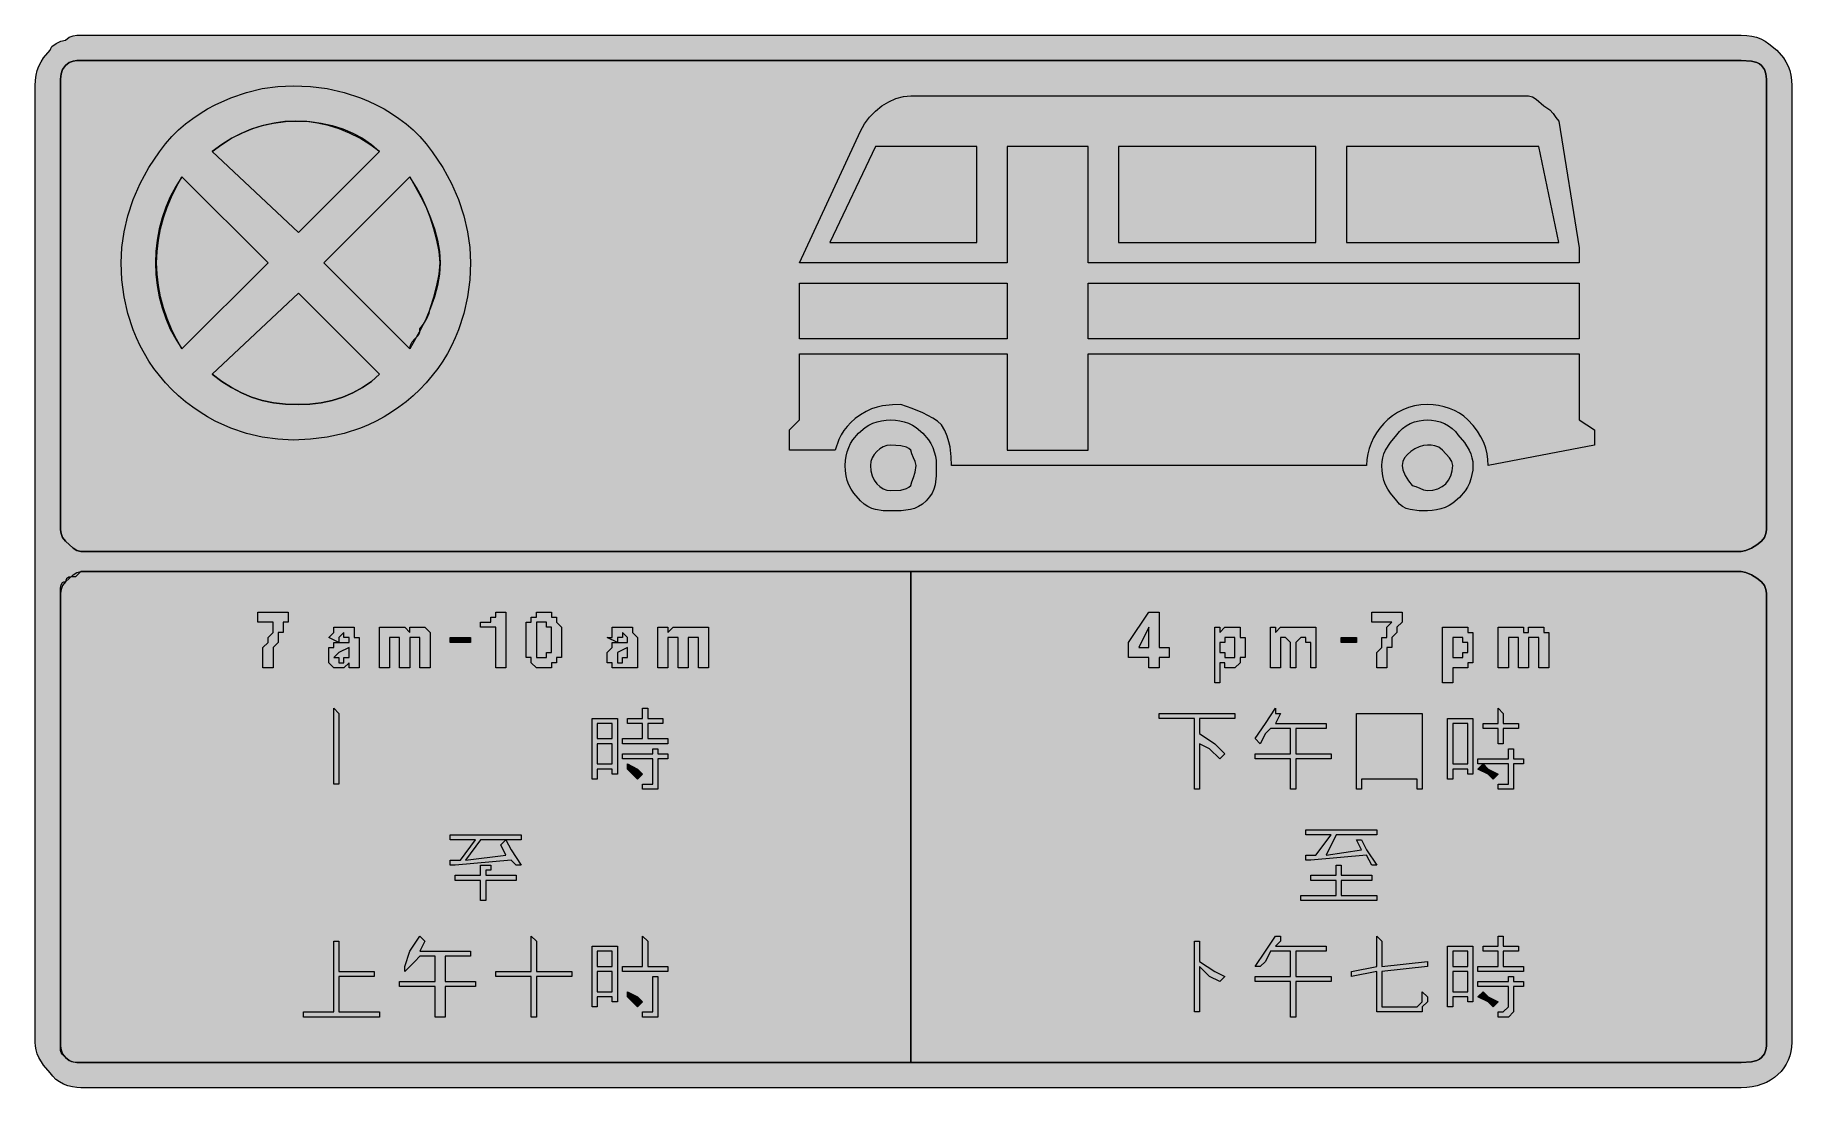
# Model space of a CAD drawing. Header units: metres. Extents: x 76 to 493, y 11 to 261.
import ezdxf

# ---------------------------------------------------------------- set-up
doc = ezdxf.new("R2010")
doc.units = ezdxf.units.M
for name, color, linetype, true_color in [('FILL_BLACK_000000', 7, 'Continuous', 0x000000), ('FILL_PINK_E1E1E1', 7, 'Continuous', 0xe1e1e1), ('FILL_WHITE_FFFFFF', 7, 'Continuous', 0xffffff), ('FILL_YELLOW_FFFF00', 7, 'Continuous', 0xffff00)]:
    doc.layers.add(name, color=color, linetype=linetype, true_color=true_color)

msp = doc.modelspace()

# ---------------------------------------------------------------- hatches: boundary and pattern name
at = {"layer": 'FILL_BLACK_000000', "true_color": 0x000000}
h = msp.add_hatch(color=7, dxfattribs=at)
h.dxf.hatch_style = 1
h.paths.add_polyline_path([(483.18, 260.41), (484.3, 260.13), (485.34, 259.74), (486.33, 259.23), (487.27, 258.61), (489.09, 257.04), (490.67, 255.22), (491.28, 254.28), (491.79, 253.29), (492.18, 252.25), (492.47, 251.13), (492.63, 249.94), (492.69, 248.64), (492.69, 21.84), (492.63, 20.73), (492.47, 19.65), (492.2, 18.62), (491.83, 17.62), (491.36, 16.68), (490.79, 15.79), (490.13, 14.96), (489.39, 14.19), (488.56, 13.49), (487.65, 12.88), (486.66, 12.34), (485.6, 11.88), (484.47, 11.52), (483.27, 11.26), (482.01, 11.1), (480.69, 11.04), (87.09, 11.04), (86.14, 11.1), (85.12, 11.26), (84.07, 11.55), (83.04, 11.94), (82.06, 12.45), (81.18, 13.06), (80.45, 13.8), (79.89, 14.64), (78.31, 16.44), (77.19, 18.24), (76.8, 19.14), (76.51, 20.04), (76.35, 20.94), (76.29, 21.84), (76.29, 248.64), (76.35, 249.94), (76.51, 251.13), (76.8, 252.25), (77.19, 253.29), (77.7, 254.28), (78.31, 255.22), (79.89, 257.04), (80, 257.49), (80.28, 257.92), (81.24, 258.69), (82.42, 259.23), (83.49, 259.44), (84.39, 260.13), (85.29, 260.49), (86.19, 260.62), (87.09, 260.64), (480.69, 260.64), (481.99, 260.58), (483.18, 260.41)])
h.paths.add_polyline_path([(82.44, 20.04), (82.8, 19.14), (83.49, 18.24), (84.39, 17.55), (85.29, 17.19), (86.19, 17.06), (87.09, 17.04), (480.69, 17.04), (483.09, 17.19), (484.4, 17.55), (484.99, 17.84), (485.49, 18.24), (486.18, 19.14), (486.54, 20.04), (486.67, 20.94), (486.69, 21.84), (486.69, 127.44), (486.67, 128.34), (486.54, 129.24), (486.18, 130.14), (485.49, 131.04), (484.4, 131.92), (483.09, 132.69), (481.78, 133.23), (480.69, 133.44), (87.09, 133.44), (85.89, 132.24), (85.01, 132.22), (84.24, 132.09), (83.7, 131.73), (83.54, 131.44), (83.49, 131.04), (82.8, 130.14), (82.44, 129.24), (82.31, 128.34), (82.29, 127.44), (82.29, 21.84), (82.31, 20.94), (82.44, 20.04)], flags=16)
h.paths.add_polyline_path([(483.09, 138.99), (484.4, 139.76), (485.49, 140.64), (486.18, 141.54), (486.54, 142.44), (486.67, 143.34), (486.69, 144.24), (486.69, 248.64), (486.67, 250.23), (486.54, 251.49), (486.18, 252.52), (485.49, 253.44), (484.99, 253.84), (484.4, 254.13), (483.09, 254.49), (480.69, 254.64), (87.09, 254.64), (86.19, 254.62), (85.29, 254.49), (84.39, 254.13), (83.49, 253.44), (82.8, 252.52), (82.44, 251.49), (82.31, 250.23), (82.29, 248.64), (82.29, 144.24), (82.31, 143.34), (82.44, 142.44), (82.8, 141.54), (83.49, 140.64), (85.29, 138.99), (86.19, 138.45), (87.09, 138.24), (480.69, 138.24), (481.78, 138.45), (483.09, 138.99)], flags=16)
h = msp.add_hatch(color=7, dxfattribs=at)
h.dxf.hatch_style = 1
h.paths.add_polyline_path([(175.86, 188.84), (174.98, 186.98), (174, 185.14), (172.91, 183.35), (171.72, 181.6), (170.42, 179.9), (169.01, 178.24), (167.49, 176.64), (165.89, 175.12), (164.23, 173.71), (162.53, 172.41), (160.78, 171.22), (158.99, 170.13), (157.15, 169.15), (155.29, 168.27), (153.39, 167.49), (149.51, 166.22), (145.55, 165.33), (141.54, 164.81), (137.49, 164.64), (133.84, 164.81), (130.12, 165.33), (126.37, 166.22), (122.64, 167.49), (118.96, 169.15), (117.16, 170.13), (115.38, 171.22), (113.64, 172.41), (111.95, 173.71), (110.29, 175.12), (108.69, 176.64), (107.17, 178.24), (105.76, 179.9), (104.46, 181.6), (103.27, 183.35), (102.18, 185.14), (101.2, 186.98), (100.32, 188.84), (99.54, 190.74), (98.27, 194.62), (97.38, 198.58), (96.86, 202.59), (96.69, 206.64), (96.86, 210.29), (97.38, 214.03), (98.27, 217.82), (99.54, 221.64), (101.2, 225.46), (103.27, 229.25), (105.76, 232.99), (107.17, 234.83), (108.69, 236.64), (110.29, 238.16), (111.95, 239.57), (113.64, 240.87), (115.38, 242.06), (117.16, 243.15), (118.96, 244.13), (122.64, 245.79), (126.37, 247.06), (130.12, 247.95), (133.84, 248.47), (137.49, 248.64), (141.54, 248.47), (145.55, 247.95), (149.51, 247.06), (153.39, 245.79), (155.29, 245.01), (157.15, 244.13), (158.99, 243.15), (160.78, 242.06), (162.53, 240.87), (164.23, 239.57), (165.89, 238.16), (167.49, 236.64), (169.01, 234.83), (170.42, 232.99), (172.91, 229.25), (174.98, 225.46), (176.64, 221.64), (177.91, 217.82), (178.8, 214.03), (179.32, 210.29), (179.49, 206.64), (179.32, 202.59), (178.8, 198.58), (177.91, 194.62), (176.64, 190.74), (175.86, 188.84)])
h.paths.add_polyline_path([(125.17, 175.85), (127.59, 174.84), (130.13, 174.05), (132.8, 173.49), (135.65, 173.15), (138.69, 173.04), (141.39, 173.15), (144.05, 173.49), (146.66, 174.05), (149.19, 174.84), (151.6, 175.85), (153.88, 177.09), (155.98, 178.55), (157.89, 180.24), (138.69, 199.44), (118.29, 180.24), (120.54, 178.55), (122.83, 177.09), (125.17, 175.85)], flags=16)
h.paths.add_polyline_path([(106.37, 217.29), (105.68, 214.68), (105.18, 212.02), (104.89, 209.34), (104.79, 206.64), (104.89, 203.94), (105.18, 201.26), (105.68, 198.6), (106.37, 195.99), (107.25, 193.43), (108.33, 190.95), (109.61, 188.54), (111.09, 186.24), (131.49, 206.64), (111.09, 227.04), (109.61, 224.74), (108.33, 222.33), (107.25, 219.85), (106.37, 217.29)], flags=16)
h.paths.add_polyline_path([(155.6, 234.73), (153.24, 236.19), (150.81, 237.43), (148.33, 238.44), (145.81, 239.23), (143.25, 239.79), (140.68, 240.13), (138.09, 240.24), (135.5, 240.13), (132.93, 239.79), (130.37, 239.23), (127.85, 238.44), (125.37, 237.43), (122.94, 236.19), (120.58, 234.73), (118.29, 233.04), (138.69, 213.84), (157.89, 233.04), (155.6, 234.73)], flags=16)
h.paths.add_polyline_path([(165.09, 186.24), (165.28, 187.12), (165.69, 187.89), (166.29, 188.64), (166.98, 189.35), (167.34, 189.84), (167.47, 190.33), (167.49, 191.04), (168.37, 192.13), (169.14, 193.44), (169.68, 194.75), (169.89, 195.84), (170.77, 198.54), (171.54, 201.24), (172.08, 203.94), (172.29, 206.64), (172.08, 209.34), (171.54, 212.04), (170.77, 214.74), (169.89, 217.44), (168.97, 219.95), (167.94, 222.24), (166.68, 224.53), (165.09, 227.04), (144.69, 206.64), (165.09, 186.24)], flags=16)
h = msp.add_hatch(color=7, dxfattribs=at)
h.dxf.hatch_style = 1
h.paths.add_polyline_path([(306.69, 234.24), (306.69, 206.64), (257.49, 206.64), (271.89, 237.84), (272.9, 239.58), (274.1, 241.18), (275.48, 242.61), (276.99, 243.84), (278.62, 244.85), (280.33, 245.6), (282.09, 246.08), (283.89, 246.24), (430.29, 246.24), (431.19, 246.03), (432.09, 245.49), (433.89, 243.84), (435.3, 242.94), (436.14, 242.04), (436.76, 241.14), (437.49, 240.24), (442.29, 210.24), (442.29, 206.64), (325.89, 206.64), (325.89, 215.04), (325.89, 234.24), (306.69, 234.24)])
h.paths.add_polyline_path([(333.09, 234.24), (333.09, 211.44), (379.89, 211.44), (379.89, 234.24), (333.09, 234.24)], flags=16)
h.paths.add_polyline_path([(432.69, 234.24), (387.09, 234.24), (387.09, 211.44), (437.49, 211.44), (432.69, 234.24)], flags=16)
h.paths.add_polyline_path([(264.69, 211.44), (299.49, 211.44), (299.49, 234.24), (275.49, 234.24), (264.69, 211.44)], flags=16)
h = msp.add_hatch(color=7, dxfattribs=at)
h.dxf.hatch_style = 1
h.paths.add_polyline_path([(306.69, 201.84), (306.69, 188.64), (257.49, 188.64), (257.49, 201.84), (306.69, 201.84)])
h = msp.add_hatch(color=7, dxfattribs=at)
h.dxf.hatch_style = 1
h.paths.add_polyline_path([(442.29, 188.64), (325.89, 188.64), (325.89, 201.84), (442.29, 201.84), (442.29, 188.64)])
h = msp.add_hatch(color=7, dxfattribs=at)
h.dxf.hatch_style = 1
h.paths.add_polyline_path([(442.29, 169.44), (445.89, 167.04), (445.89, 163.44), (420.69, 158.64), (420.63, 159.99), (420.45, 161.34), (420.12, 162.69), (419.64, 164.04), (418.99, 165.39), (418.16, 166.74), (417.13, 168.09), (415.89, 169.44), (414.94, 170.28), (413.88, 171.01), (412.75, 171.63), (411.54, 172.14), (410.28, 172.53), (408.97, 172.81), (407.64, 172.98), (406.29, 173.04), (404.74, 172.96), (403.26, 172.72), (401.84, 172.33), (400.5, 171.8), (399.23, 171.15), (398.04, 170.38), (396.94, 169.51), (395.94, 168.54), (395.03, 167.49), (394.23, 166.36), (393.54, 165.17), (392.96, 163.93), (392.5, 162.64), (392.16, 161.33), (391.96, 159.99), (391.89, 158.64), (293.49, 158.64), (293.45, 160.65), (293.19, 162.99), (292.9, 164.25), (292.48, 165.56), (291.88, 166.89), (291.09, 168.24), (290.14, 169.09), (289.08, 169.83), (286.74, 171.09), (284.17, 172.12), (281.49, 173.04), (279.48, 173), (277.14, 172.74), (275.88, 172.45), (274.57, 172.03), (273.24, 171.43), (271.89, 170.64), (270.65, 169.74), (269.6, 168.82), (268.73, 167.88), (267.99, 166.89), (267.37, 165.85), (266.83, 164.73), (265.89, 162.24), (255.09, 162.24), (255.09, 167.04), (257.49, 169.44), (257.49, 185.04), (306.69, 185.04), (306.69, 162.24), (325.89, 162.24), (325.89, 185.04), (442.29, 185.04), (442.29, 169.44)])
h = msp.add_hatch(color=7, dxfattribs=at)
h.dxf.hatch_style = 1
h.paths.add_polyline_path([(289.59, 153.99), (289.3, 153), (288.88, 152.06), (288.28, 151.14), (287.49, 150.24), (286.59, 149.45), (285.67, 148.85), (284.73, 148.43), (283.74, 148.14), (281.58, 147.88), (279.09, 147.84), (277.29, 147.88), (275.49, 148.14), (274.59, 148.43), (273.69, 148.85), (272.79, 149.45), (271.89, 150.24), (270.32, 152.06), (269.7, 153), (269.19, 153.99), (268.8, 155.03), (268.52, 156.15), (268.35, 157.34), (268.29, 158.64), (268.35, 159.75), (268.51, 160.83), (268.77, 161.86), (269.13, 162.86), (269.59, 163.8), (270.13, 164.69), (271.44, 166.29), (273.04, 167.6), (273.93, 168.14), (274.87, 168.6), (275.87, 168.96), (276.9, 169.22), (277.98, 169.38), (279.09, 169.44), (280.2, 169.38), (281.28, 169.22), (282.31, 168.96), (283.31, 168.6), (284.25, 168.14), (285.14, 167.6), (286.74, 166.29), (288.05, 164.69), (288.59, 163.8), (289.05, 162.86), (289.41, 161.86), (289.67, 160.83), (289.83, 159.75), (289.89, 158.64), (289.85, 156.15), (289.59, 153.99)])
h.paths.add_polyline_path([(284.49, 160.44), (284.08, 161.34), (283.89, 162.24), (283.39, 162.64), (282.8, 162.93), (281.49, 163.29), (279.09, 163.44), (278.19, 163.33), (277.33, 163.03), (276.52, 162.55), (275.79, 161.94), (275.18, 161.21), (274.7, 160.4), (274.4, 159.54), (274.29, 158.64), (274.4, 157.35), (274.7, 156.18), (275.18, 155.16), (275.79, 154.29), (276.52, 153.59), (277.33, 153.07), (278.19, 152.75), (279.09, 152.64), (281.49, 152.79), (282.8, 153.15), (283.39, 153.44), (283.89, 153.84), (284.08, 154.76), (284.49, 155.79), (284.9, 157.05), (285.09, 158.64), (284.9, 159.54), (284.49, 160.44)], flags=16)
h = msp.add_hatch(color=7, dxfattribs=at)
h.dxf.hatch_style = 1
h.paths.add_polyline_path([(416.87, 156.45), (416.61, 155.42), (416.25, 154.42), (415.79, 153.48), (415.25, 152.59), (413.94, 150.99), (412.34, 149.68), (411.45, 149.14), (410.51, 148.68), (409.51, 148.32), (408.48, 148.06), (407.4, 147.9), (406.29, 147.84), (404.32, 147.88), (402.24, 148.14), (401.26, 148.43), (400.38, 148.85), (399.65, 149.45), (399.09, 150.24), (397.52, 152.06), (396.9, 153), (396.39, 153.99), (396, 155.03), (395.72, 156.15), (395.55, 157.34), (395.49, 158.64), (395.55, 159.54), (395.72, 160.44), (396, 161.34), (396.39, 162.24), (397.52, 164.04), (399.09, 165.84), (399.65, 166.68), (400.38, 167.41), (401.26, 168.03), (402.24, 168.54), (403.27, 168.93), (404.32, 169.21), (405.34, 169.38), (406.29, 169.44), (407.24, 169.38), (408.26, 169.21), (409.31, 168.93), (410.34, 168.54), (411.32, 168.03), (412.2, 167.41), (412.93, 166.68), (413.49, 165.84), (415.06, 164.04), (416.19, 162.24), (416.58, 161.34), (416.86, 160.44), (417.03, 159.54), (417.09, 158.64), (417.03, 157.53), (416.87, 156.45)])
h.paths.add_polyline_path([(411.54, 160.44), (409.89, 162.24), (408.99, 162.93), (408.09, 163.29), (407.19, 163.42), (406.29, 163.44), (405.34, 163.33), (404.34, 163.03), (403.34, 162.55), (402.39, 161.94), (401.56, 161.21), (400.89, 160.4), (400.45, 159.54), (400.29, 158.64), (400.5, 157.55), (401.04, 156.24), (401.81, 154.93), (402.69, 153.84), (403.59, 153.65), (404.49, 153.24), (405.39, 152.83), (406.29, 152.64), (407.58, 152.75), (408.75, 153.07), (409.77, 153.59), (410.64, 154.29), (411.34, 155.16), (411.86, 156.18), (412.18, 157.35), (412.29, 158.64), (412.08, 159.54), (411.54, 160.44)], flags=16)
h = msp.add_hatch(color=7, dxfattribs=at)
h.dxf.hatch_style = 1
h.paths.add_polyline_path([(480.69, 133.44), (481.78, 133.23), (483.09, 132.69), (484.4, 131.92), (485.49, 131.04), (486.18, 130.14), (486.54, 129.24), (486.67, 128.34), (486.69, 127.44), (486.69, 21.84), (486.67, 20.94), (486.54, 20.04), (486.18, 19.14), (485.49, 18.24), (484.99, 17.84), (484.4, 17.55), (483.09, 17.19), (480.69, 17.04), (283.89, 17.04), (283.89, 133.44), (480.69, 133.44)])
h = msp.add_hatch(color=7, dxfattribs=at)
h.dxf.hatch_style = 1
h.paths.add_polyline_path([(129.09, 123.84), (136.29, 123.84), (136.29, 121.44), (135.09, 121.44), (135.09, 120.24), (135.09, 119.04), (133.89, 119.04), (133.89, 117.84), (133.89, 116.64), (132.69, 115.44), (132.69, 114.24), (132.69, 113.04), (132.69, 111.84), (132.69, 110.64), (130.29, 110.64), (130.29, 111.84), (130.29, 113.04), (130.29, 114.24), (130.29, 115.44), (131.49, 116.64), (131.49, 117.84), (132.69, 119.04), (132.69, 120.24), (132.69, 121.44), (129.09, 121.44), (129.09, 123.84)])
h = msp.add_hatch(color=7, dxfattribs=at)
h.dxf.hatch_style = 1
h.paths.add_polyline_path([(185.49, 110.64), (185.49, 120.24), (181.89, 120.24), (181.89, 121.44), (183.09, 121.44), (184.29, 121.44), (184.29, 122.64), (185.49, 122.64), (185.49, 123.84), (187.89, 123.84), (187.89, 110.64), (185.49, 110.64)])
h = msp.add_hatch(color=7, dxfattribs=at)
h.dxf.hatch_style = 1
h.paths.add_polyline_path([(192.69, 117.84), (192.69, 119.04), (192.69, 120.24), (192.69, 121.44), (193.89, 121.44), (193.89, 122.64), (195.09, 122.64), (195.09, 123.84), (196.29, 123.84), (197.49, 123.84), (198.69, 123.84), (198.69, 122.64), (199.89, 122.64), (199.89, 121.44), (201.09, 120.24), (201.09, 119.04), (201.09, 117.84), (201.09, 116.64), (201.09, 115.44), (201.09, 114.24), (201.09, 113.04), (199.89, 113.04), (199.89, 111.84), (198.69, 111.84), (198.69, 110.64), (197.49, 110.64), (196.29, 110.64), (195.09, 110.64), (193.89, 111.84), (193.89, 113.04), (192.69, 113.04), (192.69, 114.24), (192.69, 115.44), (192.69, 116.64), (192.69, 117.84)])
h.paths.add_polyline_path([(195.09, 116.64), (195.09, 115.44), (195.09, 114.24), (195.09, 113.04), (196.29, 113.04), (197.49, 113.04), (197.49, 114.24), (198.69, 114.24), (198.69, 115.44), (198.69, 116.64), (198.69, 117.84), (198.69, 119.04), (198.69, 120.24), (197.49, 120.24), (197.49, 121.44), (196.29, 121.44), (195.09, 121.44), (195.09, 120.24), (195.09, 119.04), (195.09, 117.84), (195.09, 116.64)], flags=16)
h = msp.add_hatch(color=7, dxfattribs=at)
h.dxf.hatch_style = 1
h.paths.add_polyline_path([(148.29, 120.24), (149.49, 120.24), (150.69, 120.24), (151.89, 120.24), (151.89, 119.04), (151.89, 117.84), (153.09, 117.84), (153.09, 116.64), (153.09, 111.84), (153.09, 110.64), (150.69, 110.64), (150.69, 111.84), (149.49, 110.64), (148.29, 110.64), (147.09, 110.64), (145.89, 111.84), (145.89, 113.04), (145.89, 114.24), (145.89, 115.44), (147.09, 115.44), (147.09, 116.64), (148.29, 116.64), (145.89, 117.84), (147.09, 119.04), (147.09, 120.24), (148.29, 120.24)])
h.paths.add_polyline_path([(149.49, 116.64), (150.69, 116.64), (150.69, 117.84), (149.49, 117.84), (149.49, 119.04), (148.29, 117.84), (148.29, 116.64), (149.49, 116.64)], flags=16)
h.paths.add_polyline_path([(148.29, 113.04), (148.29, 111.84), (149.49, 111.84), (149.49, 113.04), (150.69, 113.04), (150.69, 114.24), (150.69, 115.44), (148.29, 114.24), (147.09, 113.04), (148.29, 113.04)], flags=16)
h = msp.add_hatch(color=7, dxfattribs=at)
h.dxf.hatch_style = 1
h.paths.add_polyline_path([(162.69, 120.24), (163.89, 120.24), (165.09, 119.04), (165.09, 120.24), (166.29, 120.24), (167.49, 120.24), (168.69, 120.24), (169.89, 119.04), (169.89, 117.84), (169.89, 116.64), (169.89, 110.64), (167.49, 110.64), (167.49, 116.64), (167.49, 117.84), (166.29, 117.84), (165.09, 117.84), (165.09, 116.64), (165.09, 110.64), (162.69, 110.64), (162.69, 116.64), (162.69, 117.84), (161.49, 117.84), (160.29, 117.84), (160.29, 116.64), (160.29, 110.64), (157.89, 110.64), (157.89, 120.24), (160.29, 120.24), (161.49, 120.24), (162.69, 120.24)])
h = msp.add_hatch(color=7, dxfattribs=at)
h.dxf.hatch_style = 1
h.paths.add_polyline_path([(179.49, 117.84), (179.49, 116.64), (174.69, 116.64), (174.69, 117.84), (179.49, 117.84)])
h = msp.add_hatch(color=7, dxfattribs=at)
h.dxf.hatch_style = 1
h.paths.add_polyline_path([(213.09, 120.24), (214.29, 120.24), (215.49, 120.24), (216.69, 120.24), (217.89, 120.24), (217.89, 119.04), (219.09, 117.84), (219.09, 116.64), (219.09, 111.84), (219.09, 110.64), (216.69, 110.64), (215.49, 110.64), (214.29, 110.64), (213.09, 110.64), (213.09, 111.84), (211.89, 111.84), (211.89, 113.04), (211.89, 114.24), (213.09, 115.44), (213.09, 116.64), (214.29, 116.64), (211.89, 117.84), (213.09, 117.84), (213.09, 119.04), (213.09, 120.24)])
h.paths.add_polyline_path([(215.49, 116.64), (216.69, 116.64), (216.69, 117.84), (215.49, 119.04), (215.49, 117.84), (214.29, 117.84), (214.29, 116.64), (215.49, 116.64)], flags=16)
h.paths.add_polyline_path([(214.29, 111.84), (215.49, 111.84), (215.49, 113.04), (216.69, 113.04), (216.69, 114.24), (216.69, 115.44), (214.29, 114.24), (214.29, 113.04), (214.29, 111.84)], flags=16)
h = msp.add_hatch(color=7, dxfattribs=at)
h.dxf.hatch_style = 1
h.paths.add_polyline_path([(233.49, 120.24), (234.69, 120.24), (235.89, 120.24), (235.89, 119.04), (235.89, 117.84), (235.89, 116.64), (235.89, 110.64), (233.49, 110.64), (233.49, 116.64), (233.49, 117.84), (232.29, 117.84), (231.09, 117.84), (231.09, 116.64), (231.09, 110.64), (228.69, 110.64), (228.69, 116.64), (228.69, 117.84), (227.49, 117.84), (226.29, 117.84), (226.29, 116.64), (226.29, 110.64), (223.89, 110.64), (223.89, 120.24), (226.29, 120.24), (226.29, 119.04), (227.49, 120.24), (228.69, 120.24), (229.89, 120.24), (231.09, 120.24), (232.29, 120.24), (233.49, 120.24)])
h = msp.add_hatch(color=7, dxfattribs=at)
h.dxf.hatch_style = 1
h.paths.add_polyline_path([(148.29, 83.04), (147.09, 83.04), (147.09, 101.04), (148.29, 99.84), (148.29, 92.64), (148.29, 83.04)])
h = msp.add_hatch(color=7, dxfattribs=at)
h.dxf.hatch_style = 1
h.paths.add_polyline_path([(225.09, 98.64), (225.09, 97.44), (221.49, 97.44), (221.49, 93.84), (226.29, 93.84), (226.29, 92.64), (215.49, 92.64), (215.49, 93.84), (220.29, 93.84), (220.29, 97.44), (216.69, 97.44), (216.69, 98.64), (220.29, 98.64), (220.29, 101.04), (221.49, 101.04), (221.49, 99.84), (221.49, 98.64), (225.09, 98.64)])
h = msp.add_hatch(color=7, dxfattribs=at)
h.dxf.hatch_style = 1
h.paths.add_polyline_path([(214.29, 98.64), (214.29, 85.44), (213.09, 85.44), (213.09, 86.64), (210.69, 86.64), (209.49, 86.64), (209.49, 84.24), (208.29, 84.24), (208.29, 98.64), (214.29, 98.64)])
h.paths.add_polyline_path([(210.69, 87.84), (213.09, 87.84), (213.09, 92.64), (210.69, 92.64), (209.49, 92.64), (209.49, 87.84), (210.69, 87.84)], flags=16)
h.paths.add_polyline_path([(209.49, 97.44), (209.49, 93.84), (210.69, 93.84), (213.09, 93.84), (213.09, 97.44), (210.69, 97.44), (209.49, 97.44)], flags=16)
h = msp.add_hatch(color=7, dxfattribs=at)
h.dxf.hatch_style = 1
h.paths.add_polyline_path([(220.29, 83.04), (222.69, 83.04), (222.69, 84.24), (222.69, 89.04), (216.69, 89.04), (215.49, 89.04), (215.49, 90.24), (216.69, 90.24), (222.69, 90.24), (222.69, 91.44), (223.89, 91.44), (223.89, 90.24), (226.29, 90.24), (226.29, 89.04), (223.89, 89.04), (223.89, 83.04), (223.89, 81.84), (222.69, 81.84), (221.49, 81.84), (220.29, 81.84), (220.29, 83.04)])
h = msp.add_hatch(color=7, dxfattribs=at)
h.dxf.hatch_style = 1
h.paths.add_polyline_path([(216.69, 87.84), (219.09, 86.64), (220.29, 85.44), (219.09, 84.24), (217.89, 85.44), (216.69, 86.64), (216.69, 87.84)])
h = msp.add_hatch(color=7, dxfattribs=at)
h.dxf.hatch_style = 1
h.paths.add_polyline_path([(191.49, 63.84), (190.29, 63.84), (189.09, 65.04), (175.89, 63.84), (174.69, 63.84), (174.69, 65.04), (177.09, 65.04), (180.69, 69.84), (174.69, 69.84), (174.69, 71.04), (191.49, 71.04), (191.49, 69.84), (187.89, 69.84), (189.09, 67.44), (191.49, 63.84)])
h.paths.add_polyline_path([(181.89, 69.84), (178.29, 65.04), (187.89, 66.24), (186.69, 68.64), (187.89, 69.84), (181.89, 69.84)], flags=16)
h = msp.add_hatch(color=7, dxfattribs=at)
h.dxf.hatch_style = 1
h.paths.add_polyline_path([(175.89, 60.24), (175.89, 61.44), (181.89, 61.44), (181.89, 63.84), (183.09, 63.84), (184.29, 63.84), (184.29, 62.64), (183.09, 62.64), (183.09, 61.44), (190.29, 61.44), (190.29, 60.24), (183.09, 60.24), (183.09, 55.44), (181.89, 55.44), (181.89, 60.24), (175.89, 60.24)])
h = msp.add_hatch(color=7, dxfattribs=at)
h.dxf.hatch_style = 1
h.paths.add_polyline_path([(148.29, 37.44), (148.29, 29.04), (157.89, 29.04), (157.89, 27.84), (139.89, 27.84), (139.89, 29.04), (147.09, 29.04), (147.09, 45.84), (148.29, 45.84), (148.29, 38.64), (156.69, 38.64), (156.69, 37.44), (148.29, 37.44)])
h = msp.add_hatch(color=7, dxfattribs=at)
h.dxf.hatch_style = 1
h.paths.add_polyline_path([(179.49, 42.24), (173.49, 42.24), (173.49, 36.24), (180.69, 36.24), (180.69, 35.04), (173.49, 35.04), (173.49, 27.84), (171.09, 27.84), (171.09, 35.04), (162.69, 35.04), (162.69, 36.24), (171.09, 36.24), (171.09, 42.24), (167.49, 42.24), (166.29, 41.04), (163.89, 38.64), (163.89, 39.84), (165.09, 43.44), (167.49, 47.04), (168.69, 45.84), (167.49, 43.44), (179.49, 43.44), (179.49, 42.24)])
h = msp.add_hatch(color=7, dxfattribs=at)
h.dxf.hatch_style = 1
h.paths.add_polyline_path([(203.49, 38.64), (203.49, 37.44), (195.09, 37.44), (195.09, 27.84), (193.89, 27.84), (193.89, 37.44), (185.49, 37.44), (185.49, 38.64), (193.89, 38.64), (193.89, 47.04), (195.09, 45.84), (195.09, 38.64), (203.49, 38.64)])
h = msp.add_hatch(color=7, dxfattribs=at)
h.dxf.hatch_style = 1
h.paths.add_polyline_path([(221.49, 39.84), (226.29, 39.84), (226.29, 38.64), (215.49, 38.64), (215.49, 39.84), (220.29, 39.84), (220.29, 42.24), (220.29, 43.44), (220.29, 44.64), (220.29, 45.84), (220.29, 47.04), (221.49, 45.84), (221.49, 44.64), (221.49, 43.44), (221.49, 42.24), (221.49, 39.84)])
h = msp.add_hatch(color=7, dxfattribs=at)
h.dxf.hatch_style = 1
h.paths.add_polyline_path([(214.29, 31.44), (213.09, 31.44), (213.09, 32.64), (210.69, 32.64), (209.49, 32.64), (209.49, 30.24), (208.29, 30.24), (208.29, 44.64), (214.29, 44.64), (214.29, 31.44)])
h.paths.add_polyline_path([(209.49, 38.64), (209.49, 33.84), (210.69, 33.84), (213.09, 33.84), (213.09, 38.64), (210.69, 38.64), (209.49, 38.64)], flags=16)
h.paths.add_polyline_path([(209.49, 43.44), (209.49, 39.84), (210.69, 39.84), (213.09, 39.84), (213.09, 43.44), (210.69, 43.44), (209.49, 43.44)], flags=16)
h = msp.add_hatch(color=7, dxfattribs=at)
h.dxf.hatch_style = 1
h.paths.add_polyline_path([(216.69, 32.64), (216.69, 33.84), (219.09, 32.64), (220.29, 31.44), (219.09, 30.24), (217.89, 31.44), (216.69, 32.64)])
h = msp.add_hatch(color=7, dxfattribs=at)
h.dxf.hatch_style = 1
h.paths.add_polyline_path([(223.89, 29.04), (223.89, 27.84), (222.69, 27.84), (221.49, 27.84), (220.29, 27.84), (220.29, 29.04), (222.69, 29.04), (222.69, 30.24), (222.69, 33.84), (222.69, 35.04), (222.69, 36.24), (222.69, 37.44), (223.89, 37.44), (223.89, 36.24), (223.89, 35.04), (223.89, 33.84), (223.89, 29.04)])
at = {"layer": 'FILL_PINK_E1E1E1', "true_color": 0xe1e1e1}
h = msp.add_hatch(color=7, dxfattribs=at)
h.dxf.hatch_style = 1
h.paths.add_polyline_path([(118.29, 233.04), (120.54, 234.73), (122.83, 236.19), (125.17, 237.43), (127.59, 238.44), (130.13, 239.23), (132.8, 239.79), (135.65, 240.13), (138.69, 240.24), (141.39, 240.13), (144.05, 239.79), (146.66, 239.23), (149.19, 238.44), (151.6, 237.43), (153.88, 236.19), (155.98, 234.73), (157.89, 233.04), (138.69, 213.84), (118.29, 233.04)])
h = msp.add_hatch(color=7, dxfattribs=at)
h.dxf.hatch_style = 1
h.paths.add_polyline_path([(109.8, 188.54), (108.63, 190.95), (107.61, 193.43), (106.74, 195.99), (106.04, 198.6), (105.52, 201.26), (105.2, 203.94), (105.09, 206.64), (105.2, 209.34), (105.52, 212.02), (106.04, 214.68), (106.74, 217.29), (107.61, 219.85), (108.63, 222.33), (109.8, 224.74), (111.09, 227.04), (131.49, 206.64), (111.09, 186.24), (109.8, 188.54)])
h = msp.add_hatch(color=7, dxfattribs=at)
h.dxf.hatch_style = 1
h.paths.add_polyline_path([(165.09, 227.04), (167.73, 222.33), (168.95, 219.85), (170.04, 217.29), (170.96, 214.68), (171.67, 212.02), (172.13, 209.34), (172.29, 206.64), (172.13, 203.94), (171.67, 201.26), (170.96, 198.6), (170.04, 195.99), (168.95, 193.43), (167.73, 190.95), (165.09, 186.24), (144.69, 206.64), (165.09, 227.04)])
h = msp.add_hatch(color=7, dxfattribs=at)
h.dxf.hatch_style = 1
h.paths.add_polyline_path([(157.89, 180.24), (155.98, 178.55), (153.88, 177.09), (151.6, 175.85), (149.19, 174.84), (146.66, 174.05), (144.05, 173.49), (141.39, 173.15), (138.69, 173.04), (135.65, 173.15), (132.8, 173.49), (130.13, 174.05), (127.59, 174.84), (125.17, 175.85), (122.83, 177.09), (120.54, 178.55), (118.29, 180.24), (138.69, 199.44), (157.89, 180.24)])
at = {"layer": 'FILL_WHITE_FFFFFF', "true_color": 0xffffff}
h = msp.add_hatch(color=7, dxfattribs=at)
h.dxf.hatch_style = 1
h.paths.add_polyline_path([(283.89, 133.44), (283.89, 17.04), (87.09, 17.04), (85.89, 17.04), (85.01, 17.23), (84.24, 17.64), (83.49, 18.24), (82.8, 18.95), (82.44, 19.44), (82.31, 19.93), (82.29, 20.64), (82.29, 21.84), (82.29, 127.44), (82.29, 128.64), (82.31, 129.52), (82.44, 130.29), (82.8, 130.83), (83.09, 130.99), (83.49, 131.04), (85.29, 132.69), (86.19, 133.23), (87.09, 133.44), (283.89, 133.44)])
h = msp.add_hatch(color=7, dxfattribs=at)
h.dxf.hatch_style = 1
h.paths.add_polyline_path([(340.29, 123.84), (342.69, 123.84), (342.69, 115.44), (345.09, 115.44), (345.09, 113.04), (342.69, 113.04), (342.69, 110.64), (340.29, 110.64), (340.29, 113.04), (335.49, 113.04), (335.49, 116.64), (340.29, 123.84)])
h.paths.add_polyline_path([(340.29, 115.44), (340.29, 120.24), (337.89, 115.44), (340.29, 115.44)], flags=16)
h = msp.add_hatch(color=7, dxfattribs=at)
h.dxf.hatch_style = 1
h.paths.add_polyline_path([(393.09, 123.84), (400.29, 123.84), (400.29, 121.44), (399.09, 120.24), (399.09, 119.04), (397.89, 117.84), (397.89, 116.64), (397.89, 115.44), (396.69, 115.44), (396.69, 114.24), (396.69, 113.04), (396.69, 111.84), (396.69, 110.64), (394.29, 110.64), (394.29, 111.84), (394.29, 113.04), (394.29, 114.24), (395.49, 115.44), (395.49, 116.64), (395.49, 117.84), (396.69, 117.84), (396.69, 119.04), (396.69, 120.24), (397.89, 121.44), (393.09, 121.44), (393.09, 123.84)])
h = msp.add_hatch(color=7, dxfattribs=at)
h.dxf.hatch_style = 1
h.paths.add_polyline_path([(357.09, 120.24), (357.09, 119.04), (358.29, 120.24), (359.49, 120.24), (360.69, 120.24), (361.89, 120.24), (361.89, 119.04), (361.89, 117.84), (363.09, 117.84), (363.09, 116.64), (363.09, 115.44), (363.09, 114.24), (363.09, 113.04), (361.89, 113.04), (361.89, 111.84), (360.69, 110.64), (359.49, 110.64), (358.29, 110.64), (358.29, 111.84), (357.09, 111.84), (357.09, 107.04), (355.89, 107.04), (355.89, 120.24), (357.09, 120.24)])
h.paths.add_polyline_path([(360.69, 114.24), (360.69, 115.44), (360.69, 116.64), (360.69, 117.84), (359.49, 117.84), (358.29, 117.84), (358.29, 116.64), (357.09, 116.64), (357.09, 115.44), (357.09, 114.24), (358.29, 114.24), (358.29, 113.04), (359.49, 113.04), (360.69, 113.04), (360.69, 114.24)], flags=16)
h = msp.add_hatch(color=7, dxfattribs=at)
h.dxf.hatch_style = 1
h.paths.add_polyline_path([(377.49, 120.24), (378.69, 120.24), (379.89, 120.24), (379.89, 119.04), (379.89, 117.84), (379.89, 116.64), (379.89, 110.64), (378.69, 110.64), (378.69, 116.64), (377.49, 116.64), (377.49, 117.84), (376.29, 117.84), (375.09, 116.64), (375.09, 110.64), (373.89, 110.64), (373.89, 116.64), (372.69, 117.84), (371.49, 117.84), (371.49, 116.64), (371.49, 110.64), (369.09, 110.64), (369.09, 120.24), (370.29, 120.24), (370.29, 119.04), (371.49, 120.24), (372.69, 120.24), (373.89, 120.24), (375.09, 120.24), (376.29, 120.24), (377.49, 120.24)])
h = msp.add_hatch(color=7, dxfattribs=at)
h.dxf.hatch_style = 1
h.paths.add_polyline_path([(389.49, 117.84), (389.49, 116.64), (385.89, 116.64), (385.89, 117.84), (389.49, 117.84)])
h = msp.add_hatch(color=7, dxfattribs=at)
h.dxf.hatch_style = 1
h.paths.add_polyline_path([(413.49, 120.24), (414.69, 120.24), (415.89, 120.24), (415.89, 119.04), (417.09, 119.04), (417.09, 117.84), (417.09, 116.64), (417.09, 115.44), (417.09, 114.24), (417.09, 113.04), (417.09, 111.84), (415.89, 111.84), (415.89, 110.64), (414.69, 110.64), (413.49, 110.64), (412.29, 110.64), (412.29, 107.04), (409.89, 107.04), (409.89, 120.24), (412.29, 120.24), (413.49, 120.24)])
h.paths.add_polyline_path([(414.69, 114.24), (415.89, 114.24), (415.89, 115.44), (415.89, 116.64), (414.69, 116.64), (414.69, 117.84), (413.49, 117.84), (412.29, 117.84), (412.29, 116.64), (412.29, 115.44), (412.29, 114.24), (412.29, 113.04), (413.49, 113.04), (414.69, 113.04), (414.69, 114.24)], flags=16)
h = msp.add_hatch(color=7, dxfattribs=at)
h.dxf.hatch_style = 1
h.paths.add_polyline_path([(427.89, 120.24), (429.09, 120.24), (429.09, 119.04), (430.29, 119.04), (430.29, 120.24), (431.49, 120.24), (432.69, 120.24), (433.89, 120.24), (433.89, 119.04), (435.09, 119.04), (435.09, 117.84), (435.09, 116.64), (435.09, 110.64), (432.69, 110.64), (432.69, 116.64), (432.69, 117.84), (431.49, 117.84), (430.29, 117.84), (430.29, 116.64), (430.29, 110.64), (427.89, 110.64), (427.89, 116.64), (427.89, 117.84), (426.69, 117.84), (425.49, 117.84), (425.49, 116.64), (425.49, 110.64), (423.09, 110.64), (423.09, 120.24), (425.49, 120.24), (426.69, 120.24), (427.89, 120.24)])
h = msp.add_hatch(color=7, dxfattribs=at)
h.dxf.hatch_style = 1
h.paths.add_polyline_path([(373.89, 96.24), (369.09, 96.24), (367.89, 95.04), (366.69, 92.64), (365.49, 93.84), (367.89, 97.44), (370.29, 101.04), (370.29, 99.84), (371.49, 99.84), (370.29, 97.44), (382.29, 97.44), (382.29, 96.24), (375.09, 96.24), (375.09, 90.24), (383.49, 90.24), (383.49, 89.04), (375.09, 89.04), (375.09, 81.84), (373.89, 81.84), (373.89, 89.04), (365.49, 89.04), (365.49, 90.24), (373.89, 90.24), (373.89, 96.24)])
h = msp.add_hatch(color=7, dxfattribs=at)
h.dxf.hatch_style = 1
h.paths.add_polyline_path([(423.09, 96.24), (419.49, 96.24), (419.49, 97.44), (423.09, 97.44), (423.09, 99.84), (423.09, 101.04), (424.29, 99.84), (424.29, 97.44), (427.89, 97.44), (427.89, 96.24), (424.29, 96.24), (424.29, 93.84), (424.29, 92.64), (423.09, 92.64), (423.09, 93.84), (423.09, 96.24)])
h = msp.add_hatch(color=7, dxfattribs=at)
h.dxf.hatch_style = 1
h.paths.add_polyline_path([(352.29, 92.64), (352.29, 81.84), (351.09, 81.84), (351.09, 98.64), (342.69, 98.64), (342.69, 99.84), (360.69, 99.84), (360.69, 98.64), (352.29, 98.64), (352.29, 95.04), (355.89, 92.64), (358.29, 90.24), (357.09, 89.04), (354.69, 91.44), (352.29, 92.64)])
h = msp.add_hatch(color=7, dxfattribs=at)
h.dxf.hatch_style = 1
h.paths.add_polyline_path([(405.09, 99.84), (405.09, 81.84), (403.89, 81.84), (403.89, 84.24), (390.69, 84.24), (390.69, 81.84), (389.49, 81.84), (389.49, 99.84), (405.09, 99.84)])
h = msp.add_hatch(color=7, dxfattribs=at)
h.dxf.hatch_style = 1
h.paths.add_polyline_path([(417.09, 85.44), (415.89, 85.44), (415.89, 86.64), (412.29, 86.64), (412.29, 84.24), (411.09, 84.24), (411.09, 98.64), (417.09, 98.64), (417.09, 85.44)])
h.paths.add_polyline_path([(415.89, 93.84), (415.89, 97.44), (412.29, 97.44), (412.29, 93.84), (412.29, 92.64), (412.29, 87.84), (415.89, 87.84), (415.89, 92.64), (415.89, 93.84)], flags=16)
h = msp.add_hatch(color=7, dxfattribs=at)
h.dxf.hatch_style = 1
h.paths.add_polyline_path([(425.49, 87.84), (418.29, 87.84), (418.29, 89.04), (425.49, 89.04), (425.49, 91.44), (426.69, 91.44), (426.69, 90.24), (426.69, 89.04), (429.09, 89.04), (429.09, 87.84), (426.69, 87.84), (426.69, 83.04), (426.69, 81.84), (425.49, 81.84), (423.09, 81.84), (423.09, 83.04), (424.29, 83.04), (425.49, 83.04), (425.49, 87.84)])
h = msp.add_hatch(color=7, dxfattribs=at)
h.dxf.hatch_style = 1
h.paths.add_polyline_path([(418.29, 86.64), (419.49, 87.84), (420.69, 86.64), (423.09, 85.44), (421.89, 84.24), (420.69, 85.44), (418.29, 86.64)])
h = msp.add_hatch(color=7, dxfattribs=at)
h.dxf.hatch_style = 1
h.paths.add_polyline_path([(377.49, 66.24), (379.89, 66.24), (383.49, 71.04), (377.49, 71.04), (377.49, 72.24), (394.29, 72.24), (394.29, 71.04), (384.69, 71.04), (382.29, 66.24), (390.69, 67.44), (389.49, 69.84), (390.69, 69.84), (391.89, 67.44), (394.29, 63.84), (393.09, 63.84), (391.89, 66.24), (378.69, 65.04), (377.49, 65.04), (377.49, 66.24)])
h = msp.add_hatch(color=7, dxfattribs=at)
h.dxf.hatch_style = 1
h.paths.add_polyline_path([(393.09, 61.44), (393.09, 60.24), (385.89, 60.24), (385.89, 56.64), (394.29, 56.64), (394.29, 55.44), (376.29, 55.44), (376.29, 56.64), (384.69, 56.64), (384.69, 60.24), (378.69, 60.24), (378.69, 61.44), (384.69, 61.44), (384.69, 63.84), (385.89, 63.84), (385.89, 61.44), (393.09, 61.44)])
h = msp.add_hatch(color=7, dxfattribs=at)
h.dxf.hatch_style = 1
h.paths.add_polyline_path([(355.89, 38.64), (358.29, 37.44), (357.09, 36.24), (354.69, 37.44), (352.29, 39.84), (352.29, 29.04), (351.09, 29.04), (351.09, 45.84), (352.29, 45.84), (352.29, 41.04), (355.89, 38.64)])
h = msp.add_hatch(color=7, dxfattribs=at)
h.dxf.hatch_style = 1
h.paths.add_polyline_path([(369.09, 43.44), (367.89, 41.04), (366.69, 39.84), (365.49, 39.84), (367.89, 43.44), (370.29, 47.04), (371.49, 47.04), (371.49, 45.84), (370.29, 44.64), (382.29, 44.64), (382.29, 43.44), (375.09, 43.44), (375.09, 37.44), (383.49, 37.44), (383.49, 36.24), (375.09, 36.24), (375.09, 27.84), (373.89, 27.84), (373.89, 36.24), (365.49, 36.24), (365.49, 37.44), (373.89, 37.44), (373.89, 43.44), (369.09, 43.44)])
h = msp.add_hatch(color=7, dxfattribs=at)
h.dxf.hatch_style = 1
h.paths.add_polyline_path([(406.29, 41.04), (406.29, 39.84), (395.49, 38.64), (395.49, 30.24), (396.69, 30.24), (397.89, 30.24), (402.69, 30.24), (403.89, 30.24), (405.09, 31.44), (405.09, 32.64), (405.09, 33.84), (406.29, 32.64), (406.29, 31.44), (405.09, 30.24), (405.09, 29.04), (403.89, 29.04), (402.69, 29.04), (396.69, 29.04), (395.49, 29.04), (394.29, 29.04), (394.29, 30.24), (394.29, 38.64), (388.29, 37.44), (388.29, 38.64), (394.29, 39.84), (394.29, 47.04), (395.49, 45.84), (395.49, 39.84), (406.29, 41.04)])
h = msp.add_hatch(color=7, dxfattribs=at)
h.dxf.hatch_style = 1
h.paths.add_polyline_path([(423.09, 44.64), (423.09, 47.04), (424.29, 47.04), (424.29, 45.84), (424.29, 44.64), (427.89, 44.64), (427.89, 43.44), (424.29, 43.44), (424.29, 39.84), (429.09, 39.84), (429.09, 38.64), (418.29, 38.64), (418.29, 39.84), (423.09, 39.84), (423.09, 43.44), (419.49, 43.44), (419.49, 44.64), (423.09, 44.64)])
h = msp.add_hatch(color=7, dxfattribs=at)
h.dxf.hatch_style = 1
h.paths.add_polyline_path([(417.09, 32.64), (417.09, 31.44), (415.89, 31.44), (415.89, 32.64), (412.29, 32.64), (412.29, 30.24), (411.09, 30.24), (411.09, 44.64), (417.09, 44.64), (417.09, 32.64)])
h.paths.add_polyline_path([(412.29, 38.64), (412.29, 33.84), (415.89, 33.84), (415.89, 38.64), (412.29, 38.64)], flags=16)
h.paths.add_polyline_path([(412.29, 43.44), (412.29, 39.84), (415.89, 39.84), (415.89, 43.44), (412.29, 43.44)], flags=16)
h = msp.add_hatch(color=7, dxfattribs=at)
h.dxf.hatch_style = 1
h.paths.add_polyline_path([(426.69, 36.24), (429.09, 36.24), (429.09, 35.04), (426.69, 35.04), (426.69, 29.04), (425.49, 27.84), (423.09, 27.84), (423.09, 29.04), (424.29, 29.04), (425.49, 30.24), (425.49, 35.04), (418.29, 35.04), (418.29, 36.24), (425.49, 36.24), (425.49, 37.44), (426.69, 37.44), (426.69, 36.24)])
h = msp.add_hatch(color=7, dxfattribs=at)
h.dxf.hatch_style = 1
h.paths.add_polyline_path([(419.49, 33.84), (420.69, 32.64), (423.09, 31.44), (421.89, 30.24), (420.69, 31.44), (418.29, 32.64), (419.49, 33.84)])
at = {"layer": 'FILL_YELLOW_FFFF00', "true_color": 0xffff00}
h = msp.add_hatch(color=7, dxfattribs=at)
h.dxf.hatch_style = 1
h.paths.add_polyline_path([(87.09, 138.24), (86.19, 138.45), (85.29, 138.99), (83.49, 140.64), (82.8, 141.54), (82.44, 142.44), (82.31, 143.34), (82.29, 144.24), (82.29, 248.64), (82.31, 250.23), (82.44, 251.49), (82.8, 252.52), (83.49, 253.44), (84.39, 254.13), (85.29, 254.49), (86.19, 254.62), (87.09, 254.64), (480.69, 254.64), (483.09, 254.49), (484.4, 254.13), (484.99, 253.84), (485.49, 253.44), (486.18, 252.52), (486.54, 251.49), (486.67, 250.23), (486.69, 248.64), (486.69, 144.24), (486.67, 143.34), (486.54, 142.44), (486.18, 141.54), (485.49, 140.64), (484.4, 139.76), (483.09, 138.99), (481.78, 138.45), (480.69, 138.24), (87.09, 138.24)])

# ---------------------------------------------------------------- linework, layer by layer
at = {"layer": 'FILL_BLACK_000000', "lineweight": 0, "true_color": 0x000000}
for points in [[(483.18, 260.41), (484.3, 260.13), (485.34, 259.74), (486.33, 259.23), (487.27, 258.61), (489.09, 257.04), (490.67, 255.22), (491.28, 254.28), (491.79, 253.29), (492.18, 252.25), (492.47, 251.13), (492.63, 249.94), (492.69, 248.64), (492.69, 21.84), (492.63, 20.73), (492.47, 19.65), (492.2, 18.62), (491.83, 17.62), (491.36, 16.68), (490.79, 15.79), (490.13, 14.96), (489.39, 14.19), (488.56, 13.49), (487.65, 12.88), (486.66, 12.34), (485.6, 11.88), (484.47, 11.52), (483.27, 11.26), (482.01, 11.1), (480.69, 11.04), (87.09, 11.04), (86.14, 11.1), (85.12, 11.26), (84.07, 11.55), (83.04, 11.94), (82.06, 12.45), (81.18, 13.06), (80.45, 13.8), (79.89, 14.64), (78.31, 16.44), (77.19, 18.24), (76.8, 19.14), (76.51, 20.04), (76.35, 20.94), (76.29, 21.84), (76.29, 248.64), (76.35, 249.94), (76.51, 251.13), (76.8, 252.25), (77.19, 253.29), (77.7, 254.28), (78.31, 255.22), (79.89, 257.04), (80, 257.49), (80.28, 257.92), (81.24, 258.69), (82.42, 259.23), (83.49, 259.44), (84.39, 260.13), (85.29, 260.49), (86.19, 260.62), (87.09, 260.64), (480.69, 260.64), (481.99, 260.58)], [(483.09, 138.99), (484.4, 139.76), (485.49, 140.64), (486.18, 141.54), (486.54, 142.44), (486.67, 143.34), (486.69, 144.24), (486.69, 248.64), (486.67, 250.23), (486.54, 251.49), (486.18, 252.52), (485.49, 253.44), (484.99, 253.84), (484.4, 254.13), (483.09, 254.49), (480.69, 254.64), (87.09, 254.64), (86.19, 254.62), (85.29, 254.49), (84.39, 254.13), (83.49, 253.44), (82.8, 252.52), (82.44, 251.49), (82.31, 250.23), (82.29, 248.64), (82.29, 144.24), (82.31, 143.34), (82.44, 142.44), (82.8, 141.54), (83.49, 140.64), (85.29, 138.99), (86.19, 138.45), (87.09, 138.24), (480.69, 138.24), (481.78, 138.45)], [(175.86, 188.84), (174.98, 186.98), (174, 185.14), (172.91, 183.35), (171.72, 181.6), (170.42, 179.9), (169.01, 178.24), (167.49, 176.64), (165.89, 175.12), (164.23, 173.71), (162.53, 172.41), (160.78, 171.22), (158.99, 170.13), (157.15, 169.15), (155.29, 168.27), (153.39, 167.49), (149.51, 166.22), (145.55, 165.33), (141.54, 164.81), (137.49, 164.64), (133.84, 164.81), (130.12, 165.33), (126.37, 166.22), (122.64, 167.49), (118.96, 169.15), (117.16, 170.13), (115.38, 171.22), (113.64, 172.41), (111.95, 173.71), (110.29, 175.12), (108.69, 176.64), (107.17, 178.24), (105.76, 179.9), (104.46, 181.6), (103.27, 183.35), (102.18, 185.14), (101.2, 186.98), (100.32, 188.84), (99.54, 190.74), (98.27, 194.62), (97.38, 198.58), (96.86, 202.59), (96.69, 206.64), (96.86, 210.29), (97.38, 214.03), (98.27, 217.82), (99.54, 221.64), (101.2, 225.46), (103.27, 229.25), (105.76, 232.99), (107.17, 234.83), (108.69, 236.64), (110.29, 238.16), (111.95, 239.57), (113.64, 240.87), (115.38, 242.06), (117.16, 243.15), (118.96, 244.13), (122.64, 245.79), (126.37, 247.06), (130.12, 247.95), (133.84, 248.47), (137.49, 248.64), (141.54, 248.47), (145.55, 247.95), (149.51, 247.06), (153.39, 245.79), (155.29, 245.01), (157.15, 244.13), (158.99, 243.15), (160.78, 242.06), (162.53, 240.87), (164.23, 239.57), (165.89, 238.16), (167.49, 236.64), (169.01, 234.83), (170.42, 232.99), (172.91, 229.25), (174.98, 225.46), (176.64, 221.64), (177.91, 217.82), (178.8, 214.03), (179.32, 210.29), (179.49, 206.64), (179.32, 202.59), (178.8, 198.58), (177.91, 194.62), (176.64, 190.74)], [(306.69, 234.24), (306.69, 206.64), (257.49, 206.64), (271.89, 237.84), (272.9, 239.58), (274.1, 241.18), (275.48, 242.61), (276.99, 243.84), (278.62, 244.85), (280.33, 245.6), (282.09, 246.08), (283.89, 246.24), (430.29, 246.24), (431.19, 246.03), (432.09, 245.49), (433.89, 243.84), (435.3, 242.94), (436.14, 242.04), (436.76, 241.14), (437.49, 240.24), (442.29, 210.24), (442.29, 206.64), (325.89, 206.64), (325.89, 215.04), (325.89, 234.24)], [(155.6, 234.73), (153.24, 236.19), (150.81, 237.43), (148.33, 238.44), (145.81, 239.23), (143.25, 239.79), (140.68, 240.13), (138.09, 240.24), (135.5, 240.13), (132.93, 239.79), (130.37, 239.23), (127.85, 238.44), (125.37, 237.43), (122.94, 236.19), (120.58, 234.73), (118.29, 233.04), (138.69, 213.84), (157.89, 233.04)], [(264.69, 211.44), (299.49, 211.44), (299.49, 234.24), (275.49, 234.24)], [(333.09, 234.24), (333.09, 211.44), (379.89, 211.44), (379.89, 234.24)], [(432.69, 234.24), (387.09, 234.24), (387.09, 211.44), (437.49, 211.44)], [(106.37, 217.29), (105.68, 214.68), (105.18, 212.02), (104.89, 209.34), (104.79, 206.64), (104.89, 203.94), (105.18, 201.26), (105.68, 198.6), (106.37, 195.99), (107.25, 193.43), (108.33, 190.95), (109.61, 188.54), (111.09, 186.24), (131.49, 206.64), (111.09, 227.04), (109.61, 224.74), (108.33, 222.33), (107.25, 219.85)], [(165.09, 186.24), (165.28, 187.12), (165.69, 187.89), (166.29, 188.64), (166.98, 189.35), (167.34, 189.84), (167.47, 190.33), (167.49, 191.04), (168.37, 192.13), (169.14, 193.44), (169.68, 194.75), (169.89, 195.84), (170.77, 198.54), (171.54, 201.24), (172.08, 203.94), (172.29, 206.64), (172.08, 209.34), (171.54, 212.04), (170.77, 214.74), (169.89, 217.44), (168.97, 219.95), (167.94, 222.24), (166.68, 224.53), (165.09, 227.04), (144.69, 206.64)], [(306.69, 201.84), (306.69, 188.64), (257.49, 188.64), (257.49, 201.84)], [(442.29, 188.64), (325.89, 188.64), (325.89, 201.84), (442.29, 201.84)], [(125.17, 175.85), (127.59, 174.84), (130.13, 174.05), (132.8, 173.49), (135.65, 173.15), (138.69, 173.04), (141.39, 173.15), (144.05, 173.49), (146.66, 174.05), (149.19, 174.84), (151.6, 175.85), (153.88, 177.09), (155.98, 178.55), (157.89, 180.24), (138.69, 199.44), (118.29, 180.24), (120.54, 178.55), (122.83, 177.09)], [(442.29, 169.44), (445.89, 167.04), (445.89, 163.44), (420.69, 158.64), (420.63, 159.99), (420.45, 161.34), (420.12, 162.69), (419.64, 164.04), (418.99, 165.39), (418.16, 166.74), (417.13, 168.09), (415.89, 169.44), (414.94, 170.28), (413.88, 171.01), (412.75, 171.63), (411.54, 172.14), (410.28, 172.53), (408.97, 172.81), (407.64, 172.98), (406.29, 173.04), (404.74, 172.96), (403.26, 172.72), (401.84, 172.33), (400.5, 171.8), (399.23, 171.15), (398.04, 170.38), (396.94, 169.51), (395.94, 168.54), (395.03, 167.49), (394.23, 166.36), (393.54, 165.17), (392.96, 163.93), (392.5, 162.64), (392.16, 161.33), (391.96, 159.99), (391.89, 158.64), (293.49, 158.64), (293.45, 160.65), (293.19, 162.99), (292.9, 164.25), (292.48, 165.56), (291.88, 166.89), (291.09, 168.24), (290.14, 169.09), (289.08, 169.83), (286.74, 171.09), (284.17, 172.12), (281.49, 173.04), (279.48, 173), (277.14, 172.74), (275.88, 172.45), (274.57, 172.03), (273.24, 171.43), (271.89, 170.64), (270.65, 169.74), (269.6, 168.82), (268.73, 167.88), (267.99, 166.89), (267.37, 165.85), (266.83, 164.73), (265.89, 162.24), (255.09, 162.24), (255.09, 167.04), (257.49, 169.44), (257.49, 185.04), (306.69, 185.04), (306.69, 162.24), (325.89, 162.24), (325.89, 185.04), (442.29, 185.04)], [(289.59, 153.99), (289.3, 153), (288.88, 152.06), (288.28, 151.14), (287.49, 150.24), (286.59, 149.45), (285.67, 148.85), (284.73, 148.43), (283.74, 148.14), (281.58, 147.88), (279.09, 147.84), (277.29, 147.88), (275.49, 148.14), (274.59, 148.43), (273.69, 148.85), (272.79, 149.45), (271.89, 150.24), (270.32, 152.06), (269.7, 153), (269.19, 153.99), (268.8, 155.03), (268.52, 156.15), (268.35, 157.34), (268.29, 158.64), (268.35, 159.75), (268.51, 160.83), (268.77, 161.86), (269.13, 162.86), (269.59, 163.8), (270.13, 164.69), (271.44, 166.29), (273.04, 167.6), (273.93, 168.14), (274.87, 168.6), (275.87, 168.96), (276.9, 169.22), (277.98, 169.38), (279.09, 169.44), (280.2, 169.38), (281.28, 169.22), (282.31, 168.96), (283.31, 168.6), (284.25, 168.14), (285.14, 167.6), (286.74, 166.29), (288.05, 164.69), (288.59, 163.8), (289.05, 162.86), (289.41, 161.86), (289.67, 160.83), (289.83, 159.75), (289.89, 158.64), (289.85, 156.15)], [(416.87, 156.45), (416.61, 155.42), (416.25, 154.42), (415.79, 153.48), (415.25, 152.59), (413.94, 150.99), (412.34, 149.68), (411.45, 149.14), (410.51, 148.68), (409.51, 148.32), (408.48, 148.06), (407.4, 147.9), (406.29, 147.84), (404.32, 147.88), (402.24, 148.14), (401.26, 148.43), (400.38, 148.85), (399.65, 149.45), (399.09, 150.24), (397.52, 152.06), (396.9, 153), (396.39, 153.99), (396, 155.03), (395.72, 156.15), (395.55, 157.34), (395.49, 158.64), (395.55, 159.54), (395.72, 160.44), (396, 161.34), (396.39, 162.24), (397.52, 164.04), (399.09, 165.84), (399.65, 166.68), (400.38, 167.41), (401.26, 168.03), (402.24, 168.54), (403.27, 168.93), (404.32, 169.21), (405.34, 169.38), (406.29, 169.44), (407.24, 169.38), (408.26, 169.21), (409.31, 168.93), (410.34, 168.54), (411.32, 168.03), (412.2, 167.41), (412.93, 166.68), (413.49, 165.84), (415.06, 164.04), (416.19, 162.24), (416.58, 161.34), (416.86, 160.44), (417.03, 159.54), (417.09, 158.64), (417.03, 157.53)], [(284.49, 160.44), (284.08, 161.34), (283.89, 162.24), (283.39, 162.64), (282.8, 162.93), (281.49, 163.29), (279.09, 163.44), (278.19, 163.33), (277.33, 163.03), (276.52, 162.55), (275.79, 161.94), (275.18, 161.21), (274.7, 160.4), (274.4, 159.54), (274.29, 158.64), (274.4, 157.35), (274.7, 156.18), (275.18, 155.16), (275.79, 154.29), (276.52, 153.59), (277.33, 153.07), (278.19, 152.75), (279.09, 152.64), (281.49, 152.79), (282.8, 153.15), (283.39, 153.44), (283.89, 153.84), (284.08, 154.76), (284.49, 155.79), (284.9, 157.05), (285.09, 158.64), (284.9, 159.54)], [(411.54, 160.44), (409.89, 162.24), (408.99, 162.93), (408.09, 163.29), (407.19, 163.42), (406.29, 163.44), (405.34, 163.33), (404.34, 163.03), (403.34, 162.55), (402.39, 161.94), (401.56, 161.21), (400.89, 160.4), (400.45, 159.54), (400.29, 158.64), (400.5, 157.55), (401.04, 156.24), (401.81, 154.93), (402.69, 153.84), (403.59, 153.65), (404.49, 153.24), (405.39, 152.83), (406.29, 152.64), (407.58, 152.75), (408.75, 153.07), (409.77, 153.59), (410.64, 154.29), (411.34, 155.16), (411.86, 156.18), (412.18, 157.35), (412.29, 158.64), (412.08, 159.54)], [(82.44, 20.04), (82.8, 19.14), (83.49, 18.24), (84.39, 17.55), (85.29, 17.19), (86.19, 17.06), (87.09, 17.04), (480.69, 17.04), (483.09, 17.19), (484.4, 17.55), (484.99, 17.84), (485.49, 18.24), (486.18, 19.14), (486.54, 20.04), (486.67, 20.94), (486.69, 21.84), (486.69, 127.44), (486.67, 128.34), (486.54, 129.24), (486.18, 130.14), (485.49, 131.04), (484.4, 131.92), (483.09, 132.69), (481.78, 133.23), (480.69, 133.44), (87.09, 133.44), (85.89, 132.24), (85.01, 132.22), (84.24, 132.09), (83.7, 131.73), (83.54, 131.44), (83.49, 131.04), (82.8, 130.14), (82.44, 129.24), (82.31, 128.34), (82.29, 127.44), (82.29, 21.84), (82.31, 20.94)], [(480.69, 133.44), (481.78, 133.23), (483.09, 132.69), (484.4, 131.92), (485.49, 131.04), (486.18, 130.14), (486.54, 129.24), (486.67, 128.34), (486.69, 127.44), (486.69, 21.84), (486.67, 20.94), (486.54, 20.04), (486.18, 19.14), (485.49, 18.24), (484.99, 17.84), (484.4, 17.55), (483.09, 17.19), (480.69, 17.04), (283.89, 17.04), (283.89, 133.44)], [(129.09, 123.84), (136.29, 123.84), (136.29, 121.44), (135.09, 121.44), (135.09, 120.24), (135.09, 119.04), (133.89, 119.04), (133.89, 117.84), (133.89, 116.64), (132.69, 115.44), (132.69, 114.24), (132.69, 113.04), (132.69, 111.84), (132.69, 110.64), (130.29, 110.64), (130.29, 111.84), (130.29, 113.04), (130.29, 114.24), (130.29, 115.44), (131.49, 116.64), (131.49, 117.84), (132.69, 119.04), (132.69, 120.24), (132.69, 121.44), (129.09, 121.44)], [(185.49, 110.64), (185.49, 120.24), (181.89, 120.24), (181.89, 121.44), (183.09, 121.44), (184.29, 121.44), (184.29, 122.64), (185.49, 122.64), (185.49, 123.84), (187.89, 123.84), (187.89, 110.64)], [(192.69, 117.84), (192.69, 119.04), (192.69, 120.24), (192.69, 121.44), (193.89, 121.44), (193.89, 122.64), (195.09, 122.64), (195.09, 123.84), (196.29, 123.84), (197.49, 123.84), (198.69, 123.84), (198.69, 122.64), (199.89, 122.64), (199.89, 121.44), (201.09, 120.24), (201.09, 119.04), (201.09, 117.84), (201.09, 116.64), (201.09, 115.44), (201.09, 114.24), (201.09, 113.04), (199.89, 113.04), (199.89, 111.84), (198.69, 111.84), (198.69, 110.64), (197.49, 110.64), (196.29, 110.64), (195.09, 110.64), (193.89, 111.84), (193.89, 113.04), (192.69, 113.04), (192.69, 114.24), (192.69, 115.44), (192.69, 116.64)], [(195.09, 116.64), (195.09, 115.44), (195.09, 114.24), (195.09, 113.04), (196.29, 113.04), (197.49, 113.04), (197.49, 114.24), (198.69, 114.24), (198.69, 115.44), (198.69, 116.64), (198.69, 117.84), (198.69, 119.04), (198.69, 120.24), (197.49, 120.24), (197.49, 121.44), (196.29, 121.44), (195.09, 121.44), (195.09, 120.24), (195.09, 119.04), (195.09, 117.84)], [(148.29, 120.24), (149.49, 120.24), (150.69, 120.24), (151.89, 120.24), (151.89, 119.04), (151.89, 117.84), (153.09, 117.84), (153.09, 116.64), (153.09, 111.84), (153.09, 110.64), (150.69, 110.64), (150.69, 111.84), (149.49, 110.64), (148.29, 110.64), (147.09, 110.64), (145.89, 111.84), (145.89, 113.04), (145.89, 114.24), (145.89, 115.44), (147.09, 115.44), (147.09, 116.64), (148.29, 116.64), (145.89, 117.84), (147.09, 119.04), (147.09, 120.24)], [(149.49, 116.64), (150.69, 116.64), (150.69, 117.84), (149.49, 117.84), (149.49, 119.04), (148.29, 117.84), (148.29, 116.64)], [(162.69, 120.24), (163.89, 120.24), (165.09, 119.04), (165.09, 120.24), (166.29, 120.24), (167.49, 120.24), (168.69, 120.24), (169.89, 119.04), (169.89, 117.84), (169.89, 116.64), (169.89, 110.64), (167.49, 110.64), (167.49, 116.64), (167.49, 117.84), (166.29, 117.84), (165.09, 117.84), (165.09, 116.64), (165.09, 110.64), (162.69, 110.64), (162.69, 116.64), (162.69, 117.84), (161.49, 117.84), (160.29, 117.84), (160.29, 116.64), (160.29, 110.64), (157.89, 110.64), (157.89, 120.24), (160.29, 120.24), (161.49, 120.24)], [(179.49, 117.84), (179.49, 116.64), (174.69, 116.64), (174.69, 117.84)], [(213.09, 120.24), (214.29, 120.24), (215.49, 120.24), (216.69, 120.24), (217.89, 120.24), (217.89, 119.04), (219.09, 117.84), (219.09, 116.64), (219.09, 111.84), (219.09, 110.64), (216.69, 110.64), (215.49, 110.64), (214.29, 110.64), (213.09, 110.64), (213.09, 111.84), (211.89, 111.84), (211.89, 113.04), (211.89, 114.24), (213.09, 115.44), (213.09, 116.64), (214.29, 116.64), (211.89, 117.84), (213.09, 117.84), (213.09, 119.04)], [(215.49, 116.64), (216.69, 116.64), (216.69, 117.84), (215.49, 119.04), (215.49, 117.84), (214.29, 117.84), (214.29, 116.64)], [(233.49, 120.24), (234.69, 120.24), (235.89, 120.24), (235.89, 119.04), (235.89, 117.84), (235.89, 116.64), (235.89, 110.64), (233.49, 110.64), (233.49, 116.64), (233.49, 117.84), (232.29, 117.84), (231.09, 117.84), (231.09, 116.64), (231.09, 110.64), (228.69, 110.64), (228.69, 116.64), (228.69, 117.84), (227.49, 117.84), (226.29, 117.84), (226.29, 116.64), (226.29, 110.64), (223.89, 110.64), (223.89, 120.24), (226.29, 120.24), (226.29, 119.04), (227.49, 120.24), (228.69, 120.24), (229.89, 120.24), (231.09, 120.24), (232.29, 120.24)], [(148.29, 113.04), (148.29, 111.84), (149.49, 111.84), (149.49, 113.04), (150.69, 113.04), (150.69, 114.24), (150.69, 115.44), (148.29, 114.24), (147.09, 113.04)], [(214.29, 111.84), (215.49, 111.84), (215.49, 113.04), (216.69, 113.04), (216.69, 114.24), (216.69, 115.44), (214.29, 114.24), (214.29, 113.04)], [(148.29, 83.04), (147.09, 83.04), (147.09, 101.04), (148.29, 99.84), (148.29, 92.64)], [(225.09, 98.64), (225.09, 97.44), (221.49, 97.44), (221.49, 93.84), (226.29, 93.84), (226.29, 92.64), (215.49, 92.64), (215.49, 93.84), (220.29, 93.84), (220.29, 97.44), (216.69, 97.44), (216.69, 98.64), (220.29, 98.64), (220.29, 101.04), (221.49, 101.04), (221.49, 99.84), (221.49, 98.64)], [(214.29, 98.64), (214.29, 85.44), (213.09, 85.44), (213.09, 86.64), (210.69, 86.64), (209.49, 86.64), (209.49, 84.24), (208.29, 84.24), (208.29, 98.64)], [(209.49, 97.44), (209.49, 93.84), (210.69, 93.84), (213.09, 93.84), (213.09, 97.44), (210.69, 97.44)], [(210.69, 87.84), (213.09, 87.84), (213.09, 92.64), (210.69, 92.64), (209.49, 92.64), (209.49, 87.84)], [(220.29, 83.04), (222.69, 83.04), (222.69, 84.24), (222.69, 89.04), (216.69, 89.04), (215.49, 89.04), (215.49, 90.24), (216.69, 90.24), (222.69, 90.24), (222.69, 91.44), (223.89, 91.44), (223.89, 90.24), (226.29, 90.24), (226.29, 89.04), (223.89, 89.04), (223.89, 83.04), (223.89, 81.84), (222.69, 81.84), (221.49, 81.84), (220.29, 81.84)], [(216.69, 87.84), (219.09, 86.64), (220.29, 85.44), (219.09, 84.24), (217.89, 85.44), (216.69, 86.64)], [(191.49, 63.84), (190.29, 63.84), (189.09, 65.04), (175.89, 63.84), (174.69, 63.84), (174.69, 65.04), (177.09, 65.04), (180.69, 69.84), (174.69, 69.84), (174.69, 71.04), (191.49, 71.04), (191.49, 69.84), (187.89, 69.84), (189.09, 67.44)], [(181.89, 69.84), (178.29, 65.04), (187.89, 66.24), (186.69, 68.64), (187.89, 69.84)], [(175.89, 60.24), (175.89, 61.44), (181.89, 61.44), (181.89, 63.84), (183.09, 63.84), (184.29, 63.84), (184.29, 62.64), (183.09, 62.64), (183.09, 61.44), (190.29, 61.44), (190.29, 60.24), (183.09, 60.24), (183.09, 55.44), (181.89, 55.44), (181.89, 60.24)], [(148.29, 37.44), (148.29, 29.04), (157.89, 29.04), (157.89, 27.84), (139.89, 27.84), (139.89, 29.04), (147.09, 29.04), (147.09, 45.84), (148.29, 45.84), (148.29, 38.64), (156.69, 38.64), (156.69, 37.44)], [(179.49, 42.24), (173.49, 42.24), (173.49, 36.24), (180.69, 36.24), (180.69, 35.04), (173.49, 35.04), (173.49, 27.84), (171.09, 27.84), (171.09, 35.04), (162.69, 35.04), (162.69, 36.24), (171.09, 36.24), (171.09, 42.24), (167.49, 42.24), (166.29, 41.04), (163.89, 38.64), (163.89, 39.84), (165.09, 43.44), (167.49, 47.04), (168.69, 45.84), (167.49, 43.44), (179.49, 43.44)], [(203.49, 38.64), (203.49, 37.44), (195.09, 37.44), (195.09, 27.84), (193.89, 27.84), (193.89, 37.44), (185.49, 37.44), (185.49, 38.64), (193.89, 38.64), (193.89, 47.04), (195.09, 45.84), (195.09, 38.64)], [(221.49, 39.84), (226.29, 39.84), (226.29, 38.64), (215.49, 38.64), (215.49, 39.84), (220.29, 39.84), (220.29, 42.24), (220.29, 43.44), (220.29, 44.64), (220.29, 45.84), (220.29, 47.04), (221.49, 45.84), (221.49, 44.64), (221.49, 43.44), (221.49, 42.24)], [(214.29, 31.44), (213.09, 31.44), (213.09, 32.64), (210.69, 32.64), (209.49, 32.64), (209.49, 30.24), (208.29, 30.24), (208.29, 44.64), (214.29, 44.64)], [(209.49, 43.44), (209.49, 39.84), (210.69, 39.84), (213.09, 39.84), (213.09, 43.44), (210.69, 43.44)], [(209.49, 38.64), (209.49, 33.84), (210.69, 33.84), (213.09, 33.84), (213.09, 38.64), (210.69, 38.64)], [(216.69, 32.64), (216.69, 33.84), (219.09, 32.64), (220.29, 31.44), (219.09, 30.24), (217.89, 31.44)], [(223.89, 29.04), (223.89, 27.84), (222.69, 27.84), (221.49, 27.84), (220.29, 27.84), (220.29, 29.04), (222.69, 29.04), (222.69, 30.24), (222.69, 33.84), (222.69, 35.04), (222.69, 36.24), (222.69, 37.44), (223.89, 37.44), (223.89, 36.24), (223.89, 35.04), (223.89, 33.84)]]:
    msp.add_lwpolyline(points, close=True, dxfattribs=at)
at = {"layer": 'FILL_PINK_E1E1E1', "lineweight": 0, "true_color": 0xe1e1e1}
for points in [[(118.29, 233.04), (120.54, 234.73), (122.83, 236.19), (125.17, 237.43), (127.59, 238.44), (130.13, 239.23), (132.8, 239.79), (135.65, 240.13), (138.69, 240.24), (141.39, 240.13), (144.05, 239.79), (146.66, 239.23), (149.19, 238.44), (151.6, 237.43), (153.88, 236.19), (155.98, 234.73), (157.89, 233.04), (138.69, 213.84)], [(109.8, 188.54), (108.63, 190.95), (107.61, 193.43), (106.74, 195.99), (106.04, 198.6), (105.52, 201.26), (105.2, 203.94), (105.09, 206.64), (105.2, 209.34), (105.52, 212.02), (106.04, 214.68), (106.74, 217.29), (107.61, 219.85), (108.63, 222.33), (109.8, 224.74), (111.09, 227.04), (131.49, 206.64), (111.09, 186.24)], [(165.09, 227.04), (167.73, 222.33), (168.95, 219.85), (170.04, 217.29), (170.96, 214.68), (171.67, 212.02), (172.13, 209.34), (172.29, 206.64), (172.13, 203.94), (171.67, 201.26), (170.96, 198.6), (170.04, 195.99), (168.95, 193.43), (167.73, 190.95), (165.09, 186.24), (144.69, 206.64)], [(157.89, 180.24), (155.98, 178.55), (153.88, 177.09), (151.6, 175.85), (149.19, 174.84), (146.66, 174.05), (144.05, 173.49), (141.39, 173.15), (138.69, 173.04), (135.65, 173.15), (132.8, 173.49), (130.13, 174.05), (127.59, 174.84), (125.17, 175.85), (122.83, 177.09), (120.54, 178.55), (118.29, 180.24), (138.69, 199.44)]]:
    msp.add_lwpolyline(points, close=True, dxfattribs=at)
at = {"layer": 'FILL_WHITE_FFFFFF', "lineweight": 0, "true_color": 0xffffff}
for points in [[(283.89, 133.44), (283.89, 17.04), (87.09, 17.04), (85.89, 17.04), (85.01, 17.23), (84.24, 17.64), (83.49, 18.24), (82.8, 18.95), (82.44, 19.44), (82.31, 19.93), (82.29, 20.64), (82.29, 21.84), (82.29, 127.44), (82.29, 128.64), (82.31, 129.52), (82.44, 130.29), (82.8, 130.83), (83.09, 130.99), (83.49, 131.04), (85.29, 132.69), (86.19, 133.23), (87.09, 133.44)], [(340.29, 123.84), (342.69, 123.84), (342.69, 115.44), (345.09, 115.44), (345.09, 113.04), (342.69, 113.04), (342.69, 110.64), (340.29, 110.64), (340.29, 113.04), (335.49, 113.04), (335.49, 116.64)], [(393.09, 123.84), (400.29, 123.84), (400.29, 121.44), (399.09, 120.24), (399.09, 119.04), (397.89, 117.84), (397.89, 116.64), (397.89, 115.44), (396.69, 115.44), (396.69, 114.24), (396.69, 113.04), (396.69, 111.84), (396.69, 110.64), (394.29, 110.64), (394.29, 111.84), (394.29, 113.04), (394.29, 114.24), (395.49, 115.44), (395.49, 116.64), (395.49, 117.84), (396.69, 117.84), (396.69, 119.04), (396.69, 120.24), (397.89, 121.44), (393.09, 121.44)], [(340.29, 115.44), (340.29, 120.24), (337.89, 115.44)], [(357.09, 120.24), (357.09, 119.04), (358.29, 120.24), (359.49, 120.24), (360.69, 120.24), (361.89, 120.24), (361.89, 119.04), (361.89, 117.84), (363.09, 117.84), (363.09, 116.64), (363.09, 115.44), (363.09, 114.24), (363.09, 113.04), (361.89, 113.04), (361.89, 111.84), (360.69, 110.64), (359.49, 110.64), (358.29, 110.64), (358.29, 111.84), (357.09, 111.84), (357.09, 107.04), (355.89, 107.04), (355.89, 120.24)], [(360.69, 114.24), (360.69, 115.44), (360.69, 116.64), (360.69, 117.84), (359.49, 117.84), (358.29, 117.84), (358.29, 116.64), (357.09, 116.64), (357.09, 115.44), (357.09, 114.24), (358.29, 114.24), (358.29, 113.04), (359.49, 113.04), (360.69, 113.04)], [(377.49, 120.24), (378.69, 120.24), (379.89, 120.24), (379.89, 119.04), (379.89, 117.84), (379.89, 116.64), (379.89, 110.64), (378.69, 110.64), (378.69, 116.64), (377.49, 116.64), (377.49, 117.84), (376.29, 117.84), (375.09, 116.64), (375.09, 110.64), (373.89, 110.64), (373.89, 116.64), (372.69, 117.84), (371.49, 117.84), (371.49, 116.64), (371.49, 110.64), (369.09, 110.64), (369.09, 120.24), (370.29, 120.24), (370.29, 119.04), (371.49, 120.24), (372.69, 120.24), (373.89, 120.24), (375.09, 120.24), (376.29, 120.24)], [(389.49, 117.84), (389.49, 116.64), (385.89, 116.64), (385.89, 117.84)], [(413.49, 120.24), (414.69, 120.24), (415.89, 120.24), (415.89, 119.04), (417.09, 119.04), (417.09, 117.84), (417.09, 116.64), (417.09, 115.44), (417.09, 114.24), (417.09, 113.04), (417.09, 111.84), (415.89, 111.84), (415.89, 110.64), (414.69, 110.64), (413.49, 110.64), (412.29, 110.64), (412.29, 107.04), (409.89, 107.04), (409.89, 120.24), (412.29, 120.24)], [(414.69, 114.24), (415.89, 114.24), (415.89, 115.44), (415.89, 116.64), (414.69, 116.64), (414.69, 117.84), (413.49, 117.84), (412.29, 117.84), (412.29, 116.64), (412.29, 115.44), (412.29, 114.24), (412.29, 113.04), (413.49, 113.04), (414.69, 113.04)], [(427.89, 120.24), (429.09, 120.24), (429.09, 119.04), (430.29, 119.04), (430.29, 120.24), (431.49, 120.24), (432.69, 120.24), (433.89, 120.24), (433.89, 119.04), (435.09, 119.04), (435.09, 117.84), (435.09, 116.64), (435.09, 110.64), (432.69, 110.64), (432.69, 116.64), (432.69, 117.84), (431.49, 117.84), (430.29, 117.84), (430.29, 116.64), (430.29, 110.64), (427.89, 110.64), (427.89, 116.64), (427.89, 117.84), (426.69, 117.84), (425.49, 117.84), (425.49, 116.64), (425.49, 110.64), (423.09, 110.64), (423.09, 120.24), (425.49, 120.24), (426.69, 120.24)], [(373.89, 96.24), (369.09, 96.24), (367.89, 95.04), (366.69, 92.64), (365.49, 93.84), (367.89, 97.44), (370.29, 101.04), (370.29, 99.84), (371.49, 99.84), (370.29, 97.44), (382.29, 97.44), (382.29, 96.24), (375.09, 96.24), (375.09, 90.24), (383.49, 90.24), (383.49, 89.04), (375.09, 89.04), (375.09, 81.84), (373.89, 81.84), (373.89, 89.04), (365.49, 89.04), (365.49, 90.24), (373.89, 90.24)], [(423.09, 96.24), (419.49, 96.24), (419.49, 97.44), (423.09, 97.44), (423.09, 99.84), (423.09, 101.04), (424.29, 99.84), (424.29, 97.44), (427.89, 97.44), (427.89, 96.24), (424.29, 96.24), (424.29, 93.84), (424.29, 92.64), (423.09, 92.64), (423.09, 93.84)], [(352.29, 92.64), (352.29, 81.84), (351.09, 81.84), (351.09, 98.64), (342.69, 98.64), (342.69, 99.84), (360.69, 99.84), (360.69, 98.64), (352.29, 98.64), (352.29, 95.04), (355.89, 92.64), (358.29, 90.24), (357.09, 89.04), (354.69, 91.44)], [(405.09, 99.84), (405.09, 81.84), (403.89, 81.84), (403.89, 84.24), (390.69, 84.24), (390.69, 81.84), (389.49, 81.84), (389.49, 99.84)], [(417.09, 85.44), (415.89, 85.44), (415.89, 86.64), (412.29, 86.64), (412.29, 84.24), (411.09, 84.24), (411.09, 98.64), (417.09, 98.64)], [(415.89, 93.84), (415.89, 97.44), (412.29, 97.44), (412.29, 93.84), (412.29, 92.64), (412.29, 87.84), (415.89, 87.84), (415.89, 92.64)], [(425.49, 87.84), (418.29, 87.84), (418.29, 89.04), (425.49, 89.04), (425.49, 91.44), (426.69, 91.44), (426.69, 90.24), (426.69, 89.04), (429.09, 89.04), (429.09, 87.84), (426.69, 87.84), (426.69, 83.04), (426.69, 81.84), (425.49, 81.84), (423.09, 81.84), (423.09, 83.04), (424.29, 83.04), (425.49, 83.04)], [(418.29, 86.64), (419.49, 87.84), (420.69, 86.64), (423.09, 85.44), (421.89, 84.24), (420.69, 85.44)], [(377.49, 66.24), (379.89, 66.24), (383.49, 71.04), (377.49, 71.04), (377.49, 72.24), (394.29, 72.24), (394.29, 71.04), (384.69, 71.04), (382.29, 66.24), (390.69, 67.44), (389.49, 69.84), (390.69, 69.84), (391.89, 67.44), (394.29, 63.84), (393.09, 63.84), (391.89, 66.24), (378.69, 65.04), (377.49, 65.04)], [(393.09, 61.44), (393.09, 60.24), (385.89, 60.24), (385.89, 56.64), (394.29, 56.64), (394.29, 55.44), (376.29, 55.44), (376.29, 56.64), (384.69, 56.64), (384.69, 60.24), (378.69, 60.24), (378.69, 61.44), (384.69, 61.44), (384.69, 63.84), (385.89, 63.84), (385.89, 61.44)], [(355.89, 38.64), (358.29, 37.44), (357.09, 36.24), (354.69, 37.44), (352.29, 39.84), (352.29, 29.04), (351.09, 29.04), (351.09, 45.84), (352.29, 45.84), (352.29, 41.04)], [(369.09, 43.44), (367.89, 41.04), (366.69, 39.84), (365.49, 39.84), (367.89, 43.44), (370.29, 47.04), (371.49, 47.04), (371.49, 45.84), (370.29, 44.64), (382.29, 44.64), (382.29, 43.44), (375.09, 43.44), (375.09, 37.44), (383.49, 37.44), (383.49, 36.24), (375.09, 36.24), (375.09, 27.84), (373.89, 27.84), (373.89, 36.24), (365.49, 36.24), (365.49, 37.44), (373.89, 37.44), (373.89, 43.44)], [(406.29, 41.04), (406.29, 39.84), (395.49, 38.64), (395.49, 30.24), (396.69, 30.24), (397.89, 30.24), (402.69, 30.24), (403.89, 30.24), (405.09, 31.44), (405.09, 32.64), (405.09, 33.84), (406.29, 32.64), (406.29, 31.44), (405.09, 30.24), (405.09, 29.04), (403.89, 29.04), (402.69, 29.04), (396.69, 29.04), (395.49, 29.04), (394.29, 29.04), (394.29, 30.24), (394.29, 38.64), (388.29, 37.44), (388.29, 38.64), (394.29, 39.84), (394.29, 47.04), (395.49, 45.84), (395.49, 39.84)], [(423.09, 44.64), (423.09, 47.04), (424.29, 47.04), (424.29, 45.84), (424.29, 44.64), (427.89, 44.64), (427.89, 43.44), (424.29, 43.44), (424.29, 39.84), (429.09, 39.84), (429.09, 38.64), (418.29, 38.64), (418.29, 39.84), (423.09, 39.84), (423.09, 43.44), (419.49, 43.44), (419.49, 44.64)], [(417.09, 32.64), (417.09, 31.44), (415.89, 31.44), (415.89, 32.64), (412.29, 32.64), (412.29, 30.24), (411.09, 30.24), (411.09, 44.64), (417.09, 44.64)], [(412.29, 43.44), (412.29, 39.84), (415.89, 39.84), (415.89, 43.44)], [(412.29, 38.64), (412.29, 33.84), (415.89, 33.84), (415.89, 38.64)], [(426.69, 36.24), (429.09, 36.24), (429.09, 35.04), (426.69, 35.04), (426.69, 29.04), (425.49, 27.84), (423.09, 27.84), (423.09, 29.04), (424.29, 29.04), (425.49, 30.24), (425.49, 35.04), (418.29, 35.04), (418.29, 36.24), (425.49, 36.24), (425.49, 37.44), (426.69, 37.44)], [(419.49, 33.84), (420.69, 32.64), (423.09, 31.44), (421.89, 30.24), (420.69, 31.44), (418.29, 32.64)]]:
    msp.add_lwpolyline(points, close=True, dxfattribs=at)
at = {"layer": 'FILL_YELLOW_FFFF00', "lineweight": 0, "true_color": 0xffff00}
msp.add_lwpolyline([(87.09, 138.24), (86.19, 138.45), (85.29, 138.99), (83.49, 140.64), (82.8, 141.54), (82.44, 142.44), (82.31, 143.34), (82.29, 144.24), (82.29, 248.64), (82.31, 250.23), (82.44, 251.49), (82.8, 252.52), (83.49, 253.44), (84.39, 254.13), (85.29, 254.49), (86.19, 254.62), (87.09, 254.64), (480.69, 254.64), (483.09, 254.49), (484.4, 254.13), (484.99, 253.84), (485.49, 253.44), (486.18, 252.52), (486.54, 251.49), (486.67, 250.23), (486.69, 248.64), (486.69, 144.24), (486.67, 143.34), (486.54, 142.44), (486.18, 141.54), (485.49, 140.64), (484.4, 139.76), (483.09, 138.99), (481.78, 138.45), (480.69, 138.24)], close=True, dxfattribs=at)

doc.saveas('drawing.dxf')
